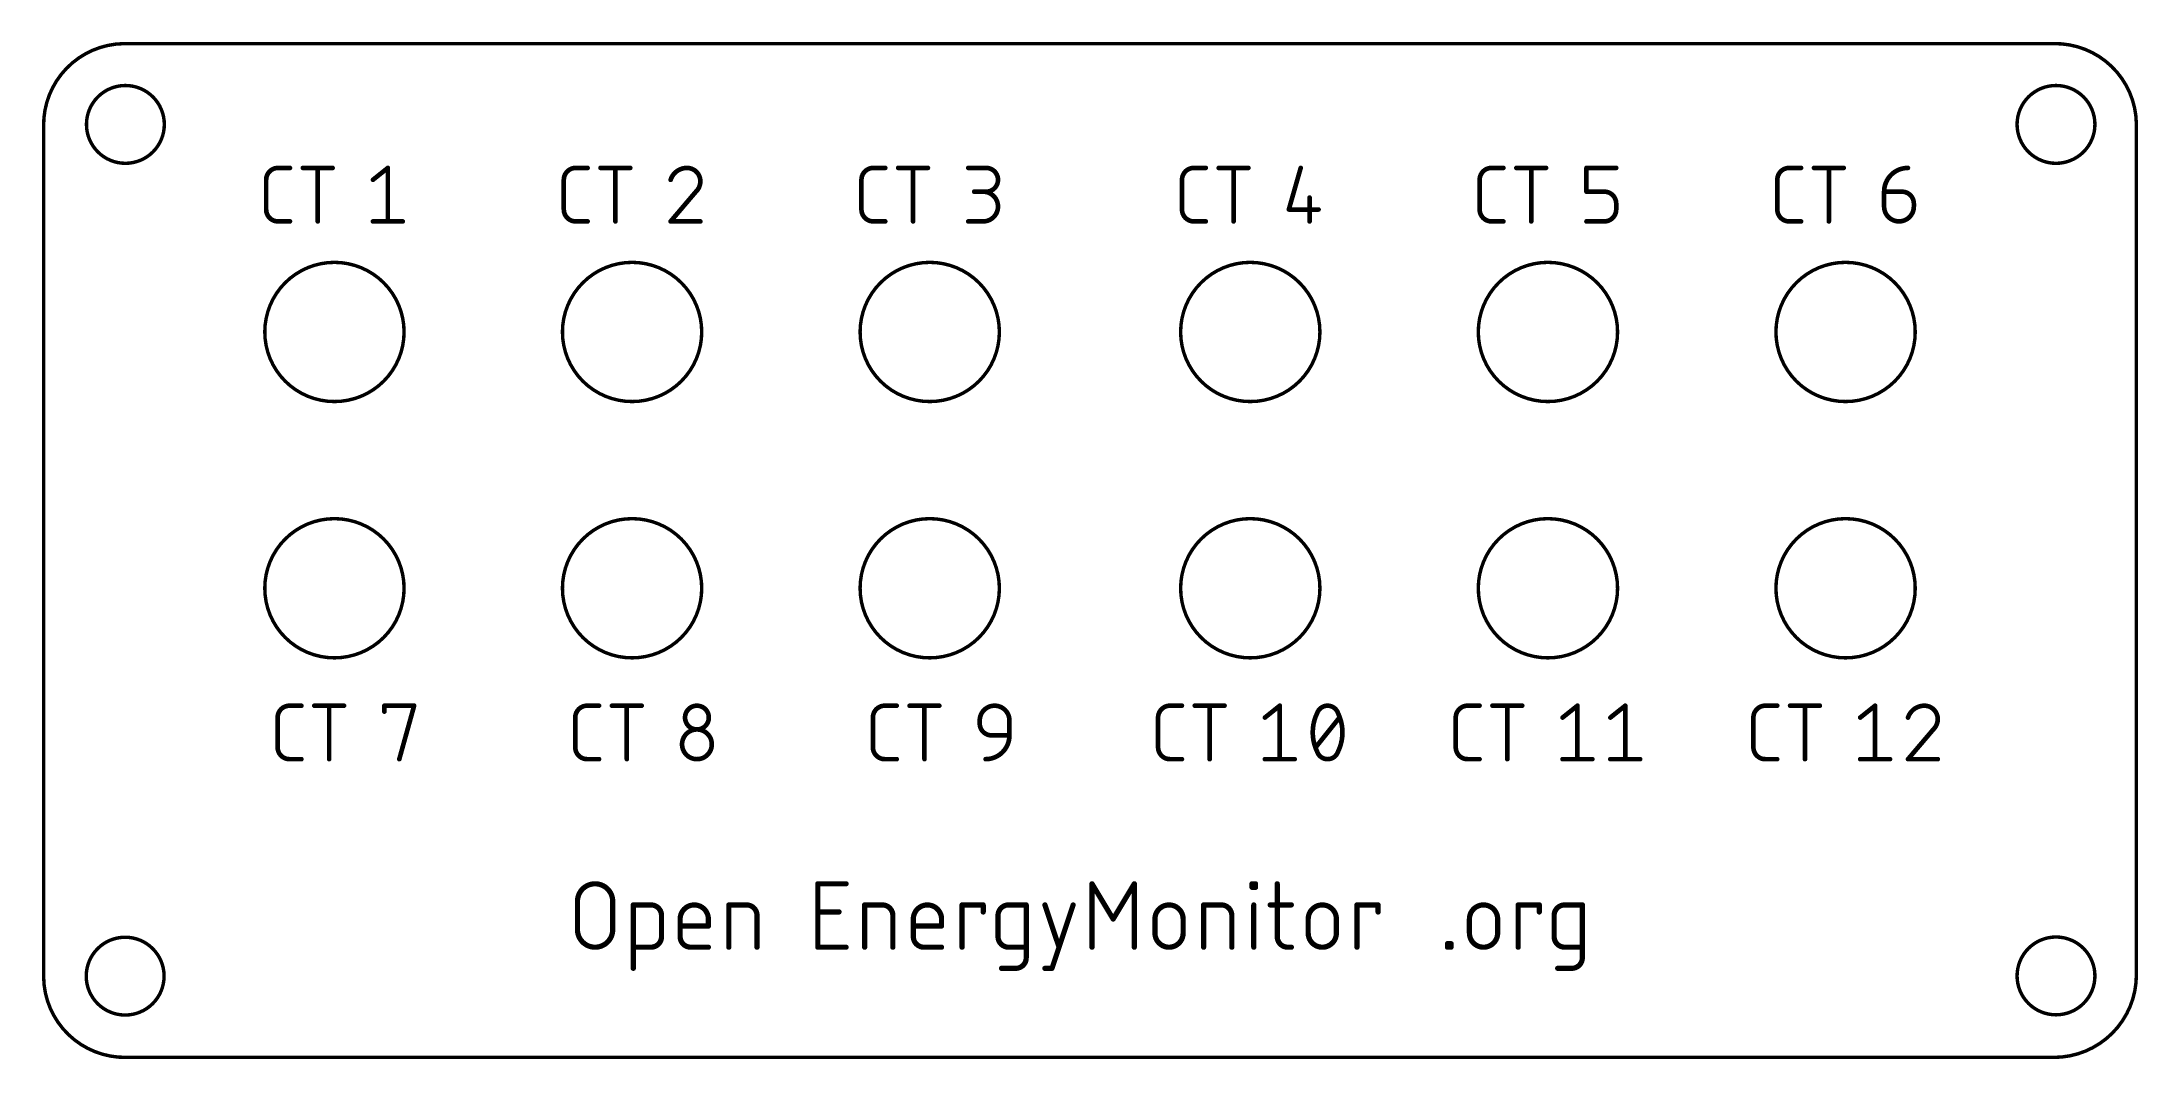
# Model space of a CAD drawing. Extents: x 0 to 91.6, y 0 to 44.5.
import ezdxf

# ---------------------------------------------------------------- set-up
doc = ezdxf.new("R2010")
doc.units = 0
doc.layers.add('158', color=7, linetype='CONTINUOUS')
doc.layers.add('20', color=31, linetype='CONTINUOUS')

msp = doc.modelspace()

# ---------------------------------------------------------------- linework, layer by layer
at = {"layer": '158', "const_width": 0.2286}
for points in [[(33.9143, 4.9143), (33.9143, 7.6857)], [(33.9143, 7.6857), (35.146, 7.6857)], [(45.8868, 4.9143), (45.8868, 7.6857)], [(45.8868, 7.6857), (46.8106, 6.146)], [(46.8106, 6.146), (47.7344, 7.6857)], [(47.7344, 7.6857), (47.7344, 4.9143)], [(52.8761, 7.5317), (52.8761, 7.6857)], [(52.8761, 7.6857), (53.03, 7.6857)], [(53.03, 7.5317), (52.8761, 7.5317)], [(53.03, 7.6857), (53.03, 7.5317)], [(53.977, 7.6857), (53.977, 5.3762)], [(33.9143, 6.454), (34.8381, 6.454)], [(35.9572, 4.9143), (35.9572, 6.7619)], [(35.9572, 6.7619), (36.7271, 6.7619)], [(37.189, 6.3), (37.189, 4.9143)], [(40.2123, 4.9143), (40.2123, 6.7619)], [(40.2123, 6.7619), (41.1361, 6.7619)], [(41.1361, 6.7619), (41.1361, 6.454)], [(41.7827, 5.3762), (41.7827, 6.3)], [(42.2446, 6.7619), (43.0145, 6.7619)], [(43.0145, 6.7619), (43.0145, 4.4524)], [(43.8322, 6.7619), (44.4481, 4.9143)], [(44.1401, 3.9905), (45.0639, 6.7619)], [(50.7622, 4.9143), (50.7622, 6.7619)], [(50.7622, 6.7619), (51.532, 6.7619)], [(51.9939, 6.3), (51.9939, 4.9143)], [(52.953, 4.9143), (52.953, 6.7619)], [(53.6691, 6.7619), (54.5929, 6.7619)], [(57.4585, 4.9143), (57.4585, 6.7619)], [(57.4585, 6.7619), (58.3823, 6.7619)], [(58.3823, 6.7619), (58.3823, 6.454)], [(38.0835, 5.3762), (38.0835, 6.146)], [(39.3152, 5.8381), (38.0835, 5.8381)], [(39.3152, 6.146), (39.3152, 5.8381)], [(48.6359, 5.5302), (48.6359, 6.146)], [(49.8677, 6.146), (49.8677, 5.5302)], [(55.3297, 5.5302), (55.3297, 6.146)], [(56.5614, 6.146), (56.5614, 5.5302)], [(35.146, 4.9143), (33.9143, 4.9143)], [(39.3152, 4.9143), (38.5454, 4.9143)], [(43.0145, 4.9143), (42.2446, 4.9143)], [(54.4389, 4.9143), (54.5929, 4.9143)], [(42.5526, 3.9905), (41.9367, 3.9905)], [(43.8322, 3.9905), (44.1401, 3.9905)]]:
    msp.add_lwpolyline(points, dxfattribs=at)
at = {"layer": '158'}
for points, const_width in [([(33.9715, 7.6857, 1), (33.8572, 7.6857)], 0.1143), ([(33.9143, 7.7429, 1), (33.9143, 7.6286)], 0.1143), ([(35.146, 7.6286, 1), (35.146, 7.7429)], 0.1143), ([(45.9439, 7.6857, 1), (45.8296, 7.6857)], 0.1143), ([(45.9358, 7.7151, 1), (45.8378, 7.6563)], 0.1143), ([(47.7915, 7.6857, 1), (47.6772, 7.6857)], 0.1143), ([(47.7834, 7.6563, 1), (47.6854, 7.7151)], 0.1143), ([(52.9332, 7.6857, 1), (52.8189, 7.6857)], 0.1143), ([(52.8189, 7.5317, 1), (52.9332, 7.5317)], 0.1143), ([(52.8761, 7.7429, 1), (52.8761, 7.6286)], 0.1143), ([(52.8761, 7.5889, 1), (52.8761, 7.4746)], 0.1143), ([(53.0872, 7.6857, 1), (52.9729, 7.6857)], 0.1143), ([(52.9729, 7.5317, 1), (53.0872, 7.5317)], 0.1143), ([(53.03, 7.6286, 1), (53.03, 7.7429)], 0.1143), ([(53.03, 7.4746, 1), (53.03, 7.5889)], 0.1143), ([(54.0341, 7.6857, 1), (53.9198, 7.6857)], 0.1143), ([(33.9143, 6.5111, 1), (33.9143, 6.3968)], 0.1143), ([(34.8381, 6.3968, 1), (34.8381, 6.5111)], 0.1143), ([(35.9572, 6.8191, 1), (35.9572, 6.7048)], 0.1143), ([(36.0144, 6.7619, 1), (35.9001, 6.7619)], 0.1143), ([(37.189, 6.3, 0.4142), (36.7271, 6.7619)], 0.2286), ([(36.7271, 6.8191, 1), (36.7271, 6.7048)], 0.1143), ([(36.7271, 6.7048, 1), (36.7271, 6.8191)], 0.1143), ([(37.2461, 6.3, 1), (37.1318, 6.3)], 0.1143), ([(39.3152, 6.146, 1), (38.0835, 6.146)], 0.2286), ([(40.2123, 6.8191, 1), (40.2123, 6.7048)], 0.1143), ([(40.2695, 6.7619, 1), (40.1552, 6.7619)], 0.1143), ([(41.1933, 6.7619, 1), (41.079, 6.7619)], 0.1143), ([(41.079, 6.454, 1), (41.1933, 6.454)], 0.1143), ([(41.1361, 6.7048, 1), (41.1361, 6.8191)], 0.1143), ([(42.2446, 6.7619, 0.4142), (41.7827, 6.3)], 0.2286), ([(41.8399, 6.3, 1), (41.7256, 6.3)], 0.1143), ([(42.2446, 6.8191, 1), (42.2446, 6.7048)], 0.1143), ([(42.2446, 6.7048, 1), (42.2446, 6.8191)], 0.1143), ([(43.0716, 6.7619, 1), (42.9573, 6.7619)], 0.1143), ([(43.0145, 6.7048, 1), (43.0145, 6.8191)], 0.1143), ([(43.8864, 6.78, 1), (43.778, 6.7438)], 0.1143), ([(45.1182, 6.7438, 1), (45.0097, 6.78)], 0.1143), ([(49.8677, 6.146, 1), (48.6359, 6.146)], 0.2286), ([(50.8193, 6.7619, 1), (50.705, 6.7619)], 0.1143), ([(50.7622, 6.8191, 1), (50.7622, 6.7048)], 0.1143), ([(51.9939, 6.3, 0.4142), (51.532, 6.7619)], 0.2286), ([(51.532, 6.8191, 1), (51.532, 6.7048)], 0.1143), ([(51.532, 6.7048, 1), (51.532, 6.8191)], 0.1143), ([(52.0511, 6.3, 1), (51.9368, 6.3)], 0.1143), ([(53.0102, 6.7619, 1), (52.8959, 6.7619)], 0.1143), ([(53.6691, 6.8191, 1), (53.6691, 6.7048)], 0.1143), ([(54.5929, 6.7048, 1), (54.5929, 6.8191)], 0.1143), ([(56.5614, 6.146, 1), (55.3297, 6.146)], 0.2286), ([(57.5156, 6.7619, 1), (57.4013, 6.7619)], 0.1143), ([(57.4585, 6.8191, 1), (57.4585, 6.7048)], 0.1143), ([(58.4394, 6.7619, 1), (58.3251, 6.7619)], 0.1143), ([(58.3251, 6.454, 1), (58.4394, 6.454)], 0.1143), ([(58.3823, 6.7048, 1), (58.3823, 6.8191)], 0.1143), ([(37.1318, 6.3, 1), (37.2461, 6.3)], 0.1143), ([(38.1406, 6.146, 1), (38.0263, 6.146)], 0.1143), ([(38.0263, 6.146, 1), (38.1406, 6.146)], 0.1143), ([(38.0835, 5.8952, 1), (38.0835, 5.7809)], 0.1143), ([(39.3724, 6.146, 1), (39.2581, 6.146)], 0.1143), ([(39.2581, 6.146, 1), (39.3724, 6.146)], 0.1143), ([(39.2581, 5.8381, 1), (39.3724, 5.8381)], 0.1143), ([(39.3152, 5.7809, 1), (39.3152, 5.8952)], 0.1143), ([(41.7256, 6.3, 1), (41.8399, 6.3)], 0.1143), ([(46.7616, 6.1754, 1), (46.8596, 6.1166)], 0.1143), ([(46.7616, 6.1166, 1), (46.8596, 6.1754)], 0.1143), ([(48.6359, 5.5302, 1), (49.8677, 5.5302)], 0.2286), ([(48.6931, 6.146, 1), (48.5788, 6.146)], 0.1143), ([(48.5788, 6.146, 1), (48.6931, 6.146)], 0.1143), ([(48.6931, 5.5302, 1), (48.5788, 5.5302)], 0.1143), ([(48.5788, 5.5302, 1), (48.6931, 5.5302)], 0.1143), ([(49.9248, 6.146, 1), (49.8105, 6.146)], 0.1143), ([(49.8105, 6.146, 1), (49.9248, 6.146)], 0.1143), ([(49.9248, 5.5302, 1), (49.8105, 5.5302)], 0.1143), ([(49.8105, 5.5302, 1), (49.9248, 5.5302)], 0.1143), ([(51.9368, 6.3, 1), (52.0511, 6.3)], 0.1143), ([(55.3868, 6.146, 1), (55.2725, 6.146)], 0.1143), ([(55.2725, 6.146, 1), (55.3868, 6.146)], 0.1143), ([(55.3297, 5.5302, 1), (56.5614, 5.5302)], 0.2286), ([(55.3868, 5.5302, 1), (55.2725, 5.5302)], 0.1143), ([(55.2725, 5.5302, 1), (55.3868, 5.5302)], 0.1143), ([(56.6185, 6.146, 1), (56.5042, 6.146)], 0.1143), ([(56.5042, 6.146, 1), (56.6185, 6.146)], 0.1143), ([(56.6185, 5.5302, 1), (56.5042, 5.5302)], 0.1143), ([(56.5042, 5.5302, 1), (56.6185, 5.5302)], 0.1143), ([(33.9143, 4.9714, 1), (33.9143, 4.8571)], 0.1143), ([(33.8572, 4.9143, 1), (33.9715, 4.9143)], 0.1143), ([(35.146, 4.8571, 1), (35.146, 4.9714)], 0.1143), ([(35.9001, 4.9143, 1), (36.0144, 4.9143)], 0.1143), ([(37.1318, 4.9143, 1), (37.2461, 4.9143)], 0.1143), ([(38.1406, 5.3762, 1), (38.0263, 5.3762)], 0.1143), ([(38.0263, 5.3762, 1), (38.1406, 5.3762)], 0.1143), ([(38.0835, 5.3762, 0.4142), (38.5454, 4.9143)], 0.2286), ([(38.5454, 4.9714, 1), (38.5454, 4.8571)], 0.1143), ([(38.5454, 4.8571, 1), (38.5454, 4.9714)], 0.1143), ([(39.3152, 4.8571, 1), (39.3152, 4.9714)], 0.1143), ([(40.1552, 4.9143, 1), (40.2695, 4.9143)], 0.1143), ([(41.7827, 5.3762, 0.4142), (42.2446, 4.9143)], 0.2286), ([(41.8399, 5.3762, 1), (41.7256, 5.3762)], 0.1143), ([(41.7256, 5.3762, 1), (41.8399, 5.3762)], 0.1143), ([(42.2446, 4.9714, 1), (42.2446, 4.8571)], 0.1143), ([(42.2446, 4.8571, 1), (42.2446, 4.9714)], 0.1143), ([(43.0145, 4.8571, 1), (43.0145, 4.9714)], 0.1143), ([(44.3939, 4.8962, 1), (44.5023, 4.9324)], 0.1143), ([(45.8296, 4.9143, 1), (45.9439, 4.9143)], 0.1143), ([(47.6772, 4.9143, 1), (47.7915, 4.9143)], 0.1143), ([(50.705, 4.9143, 1), (50.8193, 4.9143)], 0.1143), ([(51.9368, 4.9143, 1), (52.0511, 4.9143)], 0.1143), ([(52.8959, 4.9143, 1), (53.0102, 4.9143)], 0.1143), ([(53.977, 5.3762, 0.4142), (54.4389, 4.9143)], 0.2286), ([(54.0341, 5.3762, 1), (53.9198, 5.3762)], 0.1143), ([(53.9198, 5.3762, 1), (54.0341, 5.3762)], 0.1143), ([(54.4389, 4.9714, 1), (54.4389, 4.8571)], 0.1143), ([(54.4389, 4.8571, 1), (54.4389, 4.9714)], 0.1143), ([(54.5929, 4.8571, 1), (54.5929, 4.9714)], 0.1143), ([(57.4013, 4.9143, 1), (57.5156, 4.9143)], 0.1143), ([(41.9367, 4.0476, 1), (41.9367, 3.9334)], 0.1143), ([(42.5526, 3.9905, 0.4142), (43.0145, 4.4524)], 0.2286), ([(42.5526, 4.0476, 1), (42.5526, 3.9334)], 0.1143), ([(42.5526, 3.9334, 1), (42.5526, 4.0476)], 0.1143), ([(43.0716, 4.4524, 1), (42.9573, 4.4524)], 0.1143), ([(42.9573, 4.4524, 1), (43.0716, 4.4524)], 0.1143), ([(43.8322, 4.0476, 1), (43.8322, 3.9334)], 0.1143), ([(44.0859, 4.0086, 1), (44.1944, 3.9724)], 0.1143), ([(44.1401, 3.9334, 1), (44.1401, 4.0476)], 0.1143)]:
    msp.add_lwpolyline(points, format="xyb", dxfattribs=dict(at, const_width=const_width))
at = {"layer": '20'}
for points, const_width in [([(3.6, 44.4, 0.4142), (0.1, 40.8)], 0.15), ([(3.6, 44.4375, 1), (3.6, 44.3625)], 0.075), ([(3.6005, 44.3625, 1), (3.5995, 44.4375)], 0.075), ([(91.5, 40.9, 0.4142), (87.9, 44.4)], 0.15), ([(87.8995, 44.4375, 1), (87.9005, 44.3625)], 0.075), ([(87.9, 44.3625, 1), (87.9, 44.4375)], 0.075), ([(3.67, 39.17, 1), (3.67, 42.57, 1), (3.67, 39.17)], 0.15), ([(87.99, 39.17, 1), (87.99, 42.57, 1), (87.99, 39.17)], 0.15), ([(0.1375, 40.8, 1), (0.0625, 40.8)], 0.075), ([(0.0625, 40.7995, 1), (0.1375, 40.8005)], 0.075), ([(91.5375, 40.9, 1), (91.4625, 40.9)], 0.075), ([(91.4625, 40.8995, 1), (91.5375, 40.9005)], 0.075), ([(10.3375, 38.9684, 0.4142), (9.8183, 38.4491)], 0.2032), ([(9.8691, 38.4491, 1), (9.7675, 38.4491)], 0.1016), ([(9.7675, 38.4491, 1), (9.8691, 38.4491)], 0.1016), ([(10.3375, 39.0192, 1), (10.3375, 38.9176)], 0.1016), ([(10.3375, 38.9176, 1), (10.3375, 39.0192)], 0.1016), ([(10.8568, 38.9176, 1), (10.8568, 39.0192)], 0.1016), ([(11.4213, 39.0192, 1), (11.4213, 38.9176)], 0.1016), ([(12.1212, 38.9684, 1), (12.0196, 38.9684)], 0.1016), ([(12.7195, 38.9176, 1), (12.7195, 39.0192)], 0.1016), ([(14.4518, 38.4888, 1), (14.5153, 38.4094)], 0.1016), ([(15.1834, 38.9684, 1), (15.0818, 38.9684)], 0.1016), ([(15.1644, 38.9287, 1), (15.1009, 39.0081)], 0.1016), ([(23.3375, 38.9684, 0.4142), (22.8183, 38.4491)], 0.2032), ([(22.8691, 38.4491, 1), (22.7675, 38.4491)], 0.1016), ([(22.7675, 38.4491, 1), (22.8691, 38.4491)], 0.1016), ([(23.3375, 39.0192, 1), (23.3375, 38.9176)], 0.1016), ([(23.3375, 38.9176, 1), (23.3375, 39.0192)], 0.1016), ([(23.8568, 38.9176, 1), (23.8568, 39.0192)], 0.1016), ([(24.4213, 39.0192, 1), (24.4213, 38.9176)], 0.1016), ([(25.1212, 38.9684, 1), (25.0196, 38.9684)], 0.1016), ([(25.7195, 38.9176, 1), (25.7195, 39.0192)], 0.1016), ([(28.1976, 38.9684, 0.3252), (27.4835, 38.4491)], 0.2032), ([(27.4352, 38.4648, 1), (27.5319, 38.4335)], 0.1016), ([(28.7818, 38.3842, 0.4142), (28.1976, 38.9684)], 0.2032), ([(28.1976, 39.0192, 1), (28.1976, 38.9176)], 0.1016), ([(28.1976, 38.9176, 1), (28.1976, 39.0192)], 0.1016), ([(28.587, 37.9298, 0.2053), (28.7818, 38.3842)], 0.2032), ([(28.8326, 38.3842, 1), (28.731, 38.3842)], 0.1016), ([(36.3375, 38.9684, 0.4142), (35.8182, 38.4491)], 0.2032), ([(35.8691, 38.4491, 1), (35.7674, 38.4491)], 0.1016), ([(35.7674, 38.4491, 1), (35.8691, 38.4491)], 0.1016), ([(36.3375, 39.0192, 1), (36.3375, 38.9176)], 0.1016), ([(36.3375, 38.9176, 1), (36.3375, 39.0192)], 0.1016), ([(36.8568, 38.9176, 1), (36.8568, 39.0192)], 0.1016), ([(37.4213, 39.0192, 1), (37.4213, 38.9176)], 0.1016), ([(38.1212, 38.9684, 1), (38.0196, 38.9684)], 0.1016), ([(38.7195, 38.9176, 1), (38.7195, 39.0192)], 0.1016), ([(40.4835, 39.0192, 1), (40.4835, 38.9176)], 0.1016), ([(41.2625, 37.9298, 1), (41.2625, 38.9684)], 0.2032), ([(41.2625, 39.0192, 1), (41.2625, 38.9176)], 0.1016), ([(41.2625, 38.9176, 1), (41.2625, 39.0192)], 0.1016), ([(50.3375, 38.9684, 0.4142), (49.8182, 38.4491)], 0.2032), ([(49.8691, 38.4491, 1), (49.7674, 38.4491)], 0.1016), ([(49.7674, 38.4491, 1), (49.8691, 38.4491)], 0.1016), ([(50.3375, 39.0192, 1), (50.3375, 38.9176)], 0.1016), ([(50.3375, 38.9176, 1), (50.3375, 39.0192)], 0.1016), ([(50.8568, 38.9176, 1), (50.8568, 39.0192)], 0.1016), ([(51.4213, 39.0192, 1), (51.4213, 38.9176)], 0.1016), ([(52.1212, 38.9684, 1), (52.0196, 38.9684)], 0.1016), ([(52.7195, 38.9176, 1), (52.7195, 39.0192)], 0.1016), ([(55.0517, 38.9544, 1), (54.954, 38.9824)], 0.1016), ([(63.3375, 38.9684, 0.4142), (62.8183, 38.4491)], 0.2032), ([(62.8691, 38.4491, 1), (62.7675, 38.4491)], 0.1016), ([(62.7675, 38.4491, 1), (62.8691, 38.4491)], 0.1016), ([(63.3375, 39.0192, 1), (63.3375, 38.9176)], 0.1016), ([(63.3375, 38.9176, 1), (63.3375, 39.0192)], 0.1016), ([(63.8568, 38.9176, 1), (63.8568, 39.0192)], 0.1016), ([(64.4213, 39.0192, 1), (64.4213, 38.9176)], 0.1016), ([(65.1212, 38.9684, 1), (65.0196, 38.9684)], 0.1016), ([(65.7195, 38.9176, 1), (65.7195, 39.0192)], 0.1016), ([(67.5343, 38.9684, 1), (67.4327, 38.9684)], 0.1016), ([(67.4835, 39.0192, 1), (67.4835, 38.9176)], 0.1016), ([(68.7818, 38.9176, 1), (68.7818, 39.0192)], 0.1016), ([(76.3375, 38.9684, 0.4142), (75.8183, 38.4491)], 0.2032), ([(75.8691, 38.4491, 1), (75.7675, 38.4491)], 0.1016), ([(75.7675, 38.4491, 1), (75.8691, 38.4491)], 0.1016), ([(76.3375, 39.0192, 1), (76.3375, 38.9176)], 0.1016), ([(76.3375, 38.9176, 1), (76.3375, 39.0192)], 0.1016), ([(76.8568, 38.9176, 1), (76.8568, 39.0192)], 0.1016), ([(77.4213, 39.0192, 1), (77.4213, 38.9176)], 0.1016), ([(78.1212, 38.9684, 1), (78.0196, 38.9684)], 0.1016), ([(78.7195, 38.9176, 1), (78.7195, 39.0192)], 0.1016), ([(81.5221, 38.9684, 0.4142), (80.4835, 37.9298)], 0.2032), ([(81.5221, 38.9176, 1), (81.5221, 39.0192)], 0.1016), ([(28.552, 37.9666, 1), (28.6221, 37.893)], 0.1016), ([(28.6257, 37.8969, 1), (28.5483, 37.9627)], 0.1016), ([(28.731, 38.3842, 1), (28.8326, 38.3842)], 0.1016), ([(40.7432, 37.9806, 1), (40.7432, 37.879)], 0.1016), ([(41.1326, 36.6316, 1), (41.1326, 37.9298)], 0.2032), ([(41.1326, 37.9806, 1), (41.1326, 37.879)], 0.1016), ([(41.2625, 37.9806, 1), (41.2625, 37.879)], 0.1016), ([(41.2625, 37.879, 1), (41.2625, 37.9806)], 0.1016), ([(55.4431, 37.6702, 1), (55.3415, 37.6702)], 0.1016), ([(67.4835, 37.9806, 1), (67.4835, 37.879)], 0.1016), ([(67.4327, 37.9298, 1), (67.5343, 37.9298)], 0.1016), ([(68.7818, 37.4105, 0.4142), (68.2625, 37.9298)], 0.2032), ([(68.2625, 37.9806, 1), (68.2625, 37.879)], 0.1016), ([(68.2625, 37.879, 1), (68.2625, 37.9806)], 0.1016), ([(80.4835, 37.9806, 1), (80.4835, 37.879)], 0.1016), ([(80.5343, 37.9298, 1), (80.4327, 37.9298)], 0.1016), ([(80.4327, 37.9298, 1), (80.5343, 37.9298)], 0.1016), ([(81.7818, 37.4105, 0.4142), (81.2625, 37.9298)], 0.2032), ([(81.2625, 37.9806, 1), (81.2625, 37.879)], 0.1016), ([(81.2625, 37.879, 1), (81.2625, 37.9806)], 0.1016), ([(9.8183, 37.1509, 0.4142), (10.3375, 36.6316)], 0.2032), ([(9.8691, 37.1509, 1), (9.7675, 37.1509)], 0.1016), ([(9.7675, 37.1509, 1), (9.8691, 37.1509)], 0.1016), ([(10.3375, 36.6824, 1), (10.3375, 36.5808)], 0.1016), ([(10.3375, 36.5808, 1), (10.3375, 36.6824)], 0.1016), ([(10.8568, 36.5808, 1), (10.8568, 36.6824)], 0.1016), ([(12.0196, 36.6316, 1), (12.1212, 36.6316)], 0.1016), ([(14.4835, 36.6824, 1), (14.4835, 36.5808)], 0.1016), ([(15.0818, 36.6316, 1), (15.1834, 36.6316)], 0.1016), ([(15.7818, 36.5808, 1), (15.7818, 36.6824)], 0.1016), ([(22.8183, 37.1509, 0.4142), (23.3375, 36.6316)], 0.2032), ([(22.8691, 37.1509, 1), (22.7675, 37.1509)], 0.1016), ([(22.7675, 37.1509, 1), (22.8691, 37.1509)], 0.1016), ([(23.3375, 36.6824, 1), (23.3375, 36.5808)], 0.1016), ([(23.3375, 36.5808, 1), (23.3375, 36.6824)], 0.1016), ([(23.8568, 36.5808, 1), (23.8568, 36.6824)], 0.1016), ([(25.0196, 36.6316, 1), (25.1212, 36.6316)], 0.1016), ([(27.4835, 36.6824, 1), (27.4835, 36.5808)], 0.1016), ([(27.4448, 36.6645, 1), (27.5222, 36.5987)], 0.1016), ([(28.7818, 36.5808, 1), (28.7818, 36.6824)], 0.1016), ([(35.8691, 37.1509, 1), (35.7674, 37.1509)], 0.1016), ([(35.8182, 37.1509, 0.4142), (36.3375, 36.6316)], 0.2032), ([(35.7674, 37.1509, 1), (35.8691, 37.1509)], 0.1016), ([(36.3375, 36.6824, 1), (36.3375, 36.5808)], 0.1016), ([(36.3375, 36.5808, 1), (36.3375, 36.6824)], 0.1016), ([(36.8568, 36.5808, 1), (36.8568, 36.6824)], 0.1016), ([(38.0196, 36.6316, 1), (38.1212, 36.6316)], 0.1016), ([(40.4835, 36.6824, 1), (40.4835, 36.5808)], 0.1016), ([(41.1326, 36.6824, 1), (41.1326, 36.5808)], 0.1016), ([(41.1326, 36.5808, 1), (41.1326, 36.6824)], 0.1016), ([(49.8691, 37.1509, 1), (49.7674, 37.1509)], 0.1016), ([(49.8182, 37.1509, 0.4142), (50.3375, 36.6316)], 0.2032), ([(49.7674, 37.1509, 1), (49.8691, 37.1509)], 0.1016), ([(50.3375, 36.6824, 1), (50.3375, 36.5808)], 0.1016), ([(50.3375, 36.5808, 1), (50.3375, 36.6824)], 0.1016), ([(50.8568, 36.5808, 1), (50.8568, 36.6824)], 0.1016), ([(52.0196, 36.6316, 1), (52.1212, 36.6316)], 0.1016), ([(54.4835, 37.2017, 1), (54.4835, 37.1001)], 0.1016), ([(54.4347, 37.1648, 1), (54.5324, 37.1369)], 0.1016), ([(55.3415, 36.6316, 1), (55.4431, 36.6316)], 0.1016), ([(55.7818, 37.1001, 1), (55.7818, 37.2017)], 0.1016), ([(62.8183, 37.1509, 0.4142), (63.3375, 36.6316)], 0.2032), ([(62.8691, 37.1509, 1), (62.7675, 37.1509)], 0.1016), ([(62.7675, 37.1509, 1), (62.8691, 37.1509)], 0.1016), ([(63.3375, 36.6824, 1), (63.3375, 36.5808)], 0.1016), ([(63.3375, 36.5808, 1), (63.3375, 36.6824)], 0.1016), ([(63.8568, 36.5808, 1), (63.8568, 36.6824)], 0.1016), ([(65.0196, 36.6316, 1), (65.1212, 36.6316)], 0.1016), ([(67.4835, 36.6824, 1), (67.4835, 36.5808)], 0.1016), ([(68.2625, 36.6316, 0.4142), (68.7818, 37.1509)], 0.2032), ([(68.2625, 36.6824, 1), (68.2625, 36.5808)], 0.1016), ([(68.2625, 36.5808, 1), (68.2625, 36.6824)], 0.1016), ([(68.8326, 37.4105, 1), (68.731, 37.4105)], 0.1016), ([(68.731, 37.4105, 1), (68.8326, 37.4105)], 0.1016), ([(68.8326, 37.1509, 1), (68.731, 37.1509)], 0.1016), ([(68.731, 37.1509, 1), (68.8326, 37.1509)], 0.1016), ([(75.8183, 37.1509, 0.4142), (76.3375, 36.6316)], 0.2032), ([(75.8691, 37.1509, 1), (75.7675, 37.1509)], 0.1016), ([(75.7675, 37.1509, 1), (75.8691, 37.1509)], 0.1016), ([(76.3375, 36.6824, 1), (76.3375, 36.5808)], 0.1016), ([(76.3375, 36.5808, 1), (76.3375, 36.6824)], 0.1016), ([(76.8568, 36.5808, 1), (76.8568, 36.6824)], 0.1016), ([(78.0196, 36.6316, 1), (78.1212, 36.6316)], 0.1016), ([(80.4835, 37.2807, 1), (81.7818, 37.2807)], 0.2032), ([(80.5343, 37.2807, 1), (80.4327, 37.2807)], 0.1016), ([(80.4327, 37.2807, 1), (80.5343, 37.2807)], 0.1016), ([(81.8326, 37.4105, 1), (81.731, 37.4105)], 0.1016), ([(81.731, 37.4105, 1), (81.8326, 37.4105)], 0.1016), ([(81.8326, 37.2807, 1), (81.731, 37.2807)], 0.1016), ([(81.731, 37.2807, 1), (81.8326, 37.2807)], 0.1016), ([(12.8, 28.7586, 1), (12.8, 34.8414, 1), (12.8, 28.7586)], 0.15), ([(25.8, 28.7586, 1), (25.8, 34.8414, 1), (25.8, 28.7586)], 0.15), ([(38.8, 28.7586, 1), (38.8, 34.8414, 1), (38.8, 28.7586)], 0.15), ([(52.8, 28.7586, 1), (52.8, 34.8414, 1), (52.8, 28.7586)], 0.15), ([(65.8, 28.7586, 1), (65.8, 34.8414, 1), (65.8, 28.7586)], 0.15), ([(78.8, 28.7586, 1), (78.8, 34.8414, 1), (78.8, 28.7586)], 0.15), ([(12.8, 17.5586, 1), (12.8, 23.6414, 1), (12.8, 17.5586)], 0.15), ([(25.8, 17.5586, 1), (25.8, 23.6414, 1), (25.8, 17.5586)], 0.15), ([(38.8, 17.5586, 1), (38.8, 23.6414, 1), (38.8, 17.5586)], 0.15), ([(52.8, 17.5586, 1), (52.8, 23.6414, 1), (52.8, 17.5586)], 0.15), ([(65.8, 17.5586, 1), (65.8, 23.6414, 1), (65.8, 17.5586)], 0.15), ([(78.8, 17.5586, 1), (78.8, 23.6414, 1), (78.8, 17.5586)], 0.15), ([(10.8375, 15.4684, 0.4142), (10.3183, 14.9491)], 0.2032), ([(10.8375, 15.5192, 1), (10.8375, 15.4176)], 0.1016), ([(10.8375, 15.4176, 1), (10.8375, 15.5192)], 0.1016), ([(11.3568, 15.4176, 1), (11.3568, 15.5192)], 0.1016), ([(11.9213, 15.5192, 1), (11.9213, 15.4176)], 0.1016), ([(12.6212, 15.4684, 1), (12.5196, 15.4684)], 0.1016), ([(13.2195, 15.4176, 1), (13.2195, 15.5192)], 0.1016), ([(15.0343, 15.4684, 1), (14.9327, 15.4684)], 0.1016), ([(14.9835, 15.5192, 1), (14.9835, 15.4176)], 0.1016), ([(16.3307, 15.4548, 1), (16.2328, 15.482)], 0.1016), ([(16.2818, 15.4176, 1), (16.2818, 15.5192)], 0.1016), ([(23.8375, 15.4684, 0.4142), (23.3183, 14.9491)], 0.2032), ([(23.8375, 15.5192, 1), (23.8375, 15.4176)], 0.1016), ([(23.8375, 15.4176, 1), (23.8375, 15.5192)], 0.1016), ([(24.3568, 15.4176, 1), (24.3568, 15.5192)], 0.1016), ([(24.9213, 15.5192, 1), (24.9213, 15.4176)], 0.1016), ([(25.6212, 15.4684, 1), (25.5196, 15.4684)], 0.1016), ([(26.2195, 15.4176, 1), (26.2195, 15.5192)], 0.1016), ([(29.1519, 14.9491, 1), (28.1134, 14.9491)], 0.2032), ([(36.8375, 15.4684, 0.4142), (36.3182, 14.9491)], 0.2032), ([(36.8375, 15.5192, 1), (36.8375, 15.4176)], 0.1016), ([(36.8375, 15.4176, 1), (36.8375, 15.5192)], 0.1016), ([(37.3568, 15.4176, 1), (37.3568, 15.5192)], 0.1016), ([(37.9213, 15.5192, 1), (37.9213, 15.4176)], 0.1016), ([(38.6212, 15.4684, 1), (38.5196, 15.4684)], 0.1016), ([(39.2195, 15.4176, 1), (39.2195, 15.5192)], 0.1016), ([(42.2818, 14.8193, 1), (40.9835, 14.8193)], 0.2032), ([(49.2936, 15.4684, 0.4142), (48.7743, 14.9491)], 0.2032), ([(49.2936, 15.5192, 1), (49.2936, 15.4176)], 0.1016), ([(49.2936, 15.4176, 1), (49.2936, 15.5192)], 0.1016), ([(49.8129, 15.4176, 1), (49.8129, 15.5192)], 0.1016), ([(50.3774, 15.5192, 1), (50.3774, 15.4176)], 0.1016), ([(51.0773, 15.4684, 1), (50.9757, 15.4684)], 0.1016), ([(51.6756, 15.4176, 1), (51.6756, 15.5192)], 0.1016), ([(54.1395, 15.4684, 1), (54.0379, 15.4684)], 0.1016), ([(54.1204, 15.4287, 1), (54.057, 15.5081)], 0.1016), ([(56.1766, 15.4684, 0.3205), (55.7222, 15.1438)], 0.2032), ([(56.631, 15.1438, 0.3205), (56.1766, 15.4684)], 0.2032), ([(56.1766, 15.5192, 1), (56.1766, 15.4176)], 0.1016), ([(56.1766, 15.4176, 1), (56.1766, 15.5192)], 0.1016), ([(62.2936, 15.4684, 0.4142), (61.7743, 14.9491)], 0.2032), ([(62.2936, 15.5192, 1), (62.2936, 15.4176)], 0.1016), ([(62.2936, 15.4176, 1), (62.2936, 15.5192)], 0.1016), ([(62.8129, 15.4176, 1), (62.8129, 15.5192)], 0.1016), ([(63.3774, 15.5192, 1), (63.3774, 15.4176)], 0.1016), ([(64.0773, 15.4684, 1), (63.9757, 15.4684)], 0.1016), ([(64.6756, 15.4176, 1), (64.6756, 15.5192)], 0.1016), ([(67.1395, 15.4684, 1), (67.0379, 15.4684)], 0.1016), ([(67.1204, 15.4287, 1), (67.057, 15.5081)], 0.1016), ([(69.2274, 15.4684, 1), (69.1258, 15.4684)], 0.1016), ([(69.2083, 15.4287, 1), (69.1448, 15.5081)], 0.1016), ([(75.2936, 15.4684, 0.4142), (74.7743, 14.9491)], 0.2032), ([(75.2936, 15.5192, 1), (75.2936, 15.4176)], 0.1016), ([(75.2936, 15.4176, 1), (75.2936, 15.5192)], 0.1016), ([(75.8129, 15.4176, 1), (75.8129, 15.5192)], 0.1016), ([(76.3774, 15.5192, 1), (76.3774, 15.4176)], 0.1016), ([(77.0773, 15.4684, 1), (76.9757, 15.4684)], 0.1016), ([(77.6756, 15.4176, 1), (77.6756, 15.5192)], 0.1016), ([(80.1395, 15.4684, 1), (80.0379, 15.4684)], 0.1016), ([(80.1204, 15.4287, 1), (80.057, 15.5081)], 0.1016), ([(82.2415, 15.4684, 0.3252), (81.5275, 14.9491)], 0.2032), ([(82.8257, 14.8842, 0.4142), (82.2415, 15.4684)], 0.2032), ([(82.2415, 15.5192, 1), (82.2415, 15.4176)], 0.1016), ([(82.2415, 15.4176, 1), (82.2415, 15.5192)], 0.1016), ([(10.3691, 14.9491, 1), (10.2675, 14.9491)], 0.1016), ([(10.2675, 14.9491, 1), (10.3691, 14.9491)], 0.1016), ([(14.9327, 15.2088, 1), (15.0343, 15.2088)], 0.1016), ([(23.3691, 14.9491, 1), (23.2675, 14.9491)], 0.1016), ([(23.2675, 14.9491, 1), (23.3691, 14.9491)], 0.1016), ([(28.1134, 14.9491, 1), (29.1519, 14.9491)], 0.2032), ([(28.1641, 14.9491, 1), (28.0626, 14.9491)], 0.1016), ([(28.0626, 14.9491, 1), (28.1642, 14.9491)], 0.1016), ([(29.2027, 14.9491, 1), (29.1011, 14.9491)], 0.1016), ([(29.1011, 14.9491, 1), (29.2027, 14.9491)], 0.1016), ([(36.3691, 14.9491, 1), (36.2674, 14.9491)], 0.1016), ([(36.2674, 14.9491, 1), (36.3691, 14.9491)], 0.1016), ([(41.0343, 14.8193, 1), (40.9327, 14.8193)], 0.1016), ([(40.9327, 14.8193, 1), (41.0343, 14.8193)], 0.1016), ([(40.9835, 14.6895, 0.4142), (41.5028, 14.1702)], 0.2032), ([(41.0343, 14.6895, 1), (40.9327, 14.6895)], 0.1016), ([(40.9327, 14.6895, 1), (41.0343, 14.6895)], 0.1016), ([(42.2309, 14.8193, 1), (42.3326, 14.8193)], 0.1016), ([(42.3326, 14.8193, 1), (42.231, 14.8193)], 0.1016), ([(48.8251, 14.9491, 1), (48.7235, 14.9491)], 0.1016), ([(48.7235, 14.9491, 1), (48.8251, 14.9491)], 0.1016), ([(53.4079, 14.9888, 1), (53.4713, 14.9094)], 0.1016), ([(55.7222, 15.1438, 0.1139), (55.5275, 14.3)], 0.2032), ([(55.6741, 15.1603, 1), (55.7703, 15.1274)], 0.1016), ([(55.7679, 15.1216, 1), (55.6765, 15.1661)], 0.1016), ([(56.8257, 14.3, 0.1139), (56.631, 15.1438)], 0.2032), ([(56.6766, 15.1661, 1), (56.5853, 15.1216)], 0.1016), ([(56.5829, 15.1274, 1), (56.679, 15.1603)], 0.1016), ([(56.7355, 14.9174, 1), (56.6562, 14.9808)], 0.1016), ([(61.8251, 14.9491, 1), (61.7235, 14.9491)], 0.1016), ([(61.7235, 14.9491, 1), (61.8251, 14.9491)], 0.1016), ([(66.4079, 14.9888, 1), (66.4713, 14.9094)], 0.1016), ([(68.4957, 14.9888, 1), (68.5592, 14.9094)], 0.1016), ([(74.8251, 14.9491, 1), (74.7235, 14.9491)], 0.1016), ([(74.7235, 14.9491, 1), (74.8251, 14.9491)], 0.1016), ([(79.4079, 14.9888, 1), (79.4713, 14.9094)], 0.1016), ([(81.4791, 14.9648, 1), (81.5758, 14.9335)], 0.1016), ([(82.631, 14.4298, 0.2053), (82.8257, 14.8842)], 0.2032), ([(82.8765, 14.8842, 1), (82.7749, 14.8842)], 0.1016), ([(82.7749, 14.8842, 1), (82.8765, 14.8842)], 0.1016), ([(10.3183, 13.6509, 0.4142), (10.8375, 13.1316)], 0.2032), ([(10.3691, 13.6509, 1), (10.2675, 13.6509)], 0.1016), ([(23.3183, 13.6509, 0.4142), (23.8375, 13.1316)], 0.2032), ([(23.3691, 13.6509, 1), (23.2675, 13.6509)], 0.1016), ([(29.2818, 13.7807, 1), (27.9835, 13.7807)], 0.2032), ([(27.9835, 13.7807, 1), (29.2818, 13.7807)], 0.2032), ([(28.0343, 13.7807, 1), (27.9327, 13.7807)], 0.1016), ([(27.9327, 13.7807, 1), (28.0343, 13.7807)], 0.1016), ([(29.3326, 13.7807, 1), (29.231, 13.7807)], 0.1016), ([(29.231, 13.7807, 1), (29.3326, 13.7807)], 0.1016), ([(36.3691, 13.6509, 1), (36.2674, 13.6509)], 0.1016), ([(36.3182, 13.6509, 0.4142), (36.8375, 13.1316)], 0.2032), ([(41.2432, 13.1316, 0.4142), (42.2818, 14.1702)], 0.2032), ([(41.5028, 14.221, 1), (41.5028, 14.1194)], 0.1016), ([(41.5028, 14.1194, 1), (41.5028, 14.221)], 0.1016), ([(42.3326, 14.1702, 1), (42.231, 14.1702)], 0.1016), ([(42.231, 14.1702, 1), (42.3326, 14.1702)], 0.1016), ([(42.2818, 14.1194, 1), (42.2818, 14.221)], 0.1016), ([(48.7743, 13.6509, 0.4142), (49.2936, 13.1316)], 0.2032), ([(48.8251, 13.6509, 1), (48.7235, 13.6509)], 0.1016), ([(55.5275, 14.3, 0.1139), (55.7222, 13.4562)], 0.2032), ([(55.5783, 14.3, 1), (55.4767, 14.3)], 0.1016), ([(55.4767, 14.3, 1), (55.5783, 14.3)], 0.1016), ([(55.6176, 13.6826, 1), (55.697, 13.6192)], 0.1016), ([(56.631, 13.4562, 0.1139), (56.8257, 14.3)], 0.2032), ([(56.8765, 14.3, 1), (56.7749, 14.3)], 0.1016), ([(56.7749, 14.3, 1), (56.8765, 14.3)], 0.1016), ([(61.7743, 13.6509, 0.4142), (62.2936, 13.1316)], 0.2032), ([(61.8251, 13.6509, 1), (61.7235, 13.6509)], 0.1016), ([(74.7743, 13.6509, 0.4142), (75.2936, 13.1316)], 0.2032), ([(74.8251, 13.6509, 1), (74.7235, 13.6509)], 0.1016), ([(82.5959, 14.4666, 1), (82.666, 14.393)], 0.1016), ([(82.6697, 14.3969, 1), (82.5922, 14.4627)], 0.1016), ([(10.2675, 13.6509, 1), (10.3691, 13.6509)], 0.1016), ([(10.8375, 13.1824, 1), (10.8375, 13.0808)], 0.1016), ([(10.8375, 13.0808, 1), (10.8375, 13.1824)], 0.1016), ([(11.3568, 13.0808, 1), (11.3568, 13.1824)], 0.1016), ([(12.5196, 13.1316, 1), (12.6212, 13.1316)], 0.1016), ([(15.5837, 13.1452, 1), (15.6816, 13.118)], 0.1016), ([(23.2675, 13.6509, 1), (23.3691, 13.6509)], 0.1016), ([(23.8375, 13.1824, 1), (23.8375, 13.0808)], 0.1016), ([(23.8375, 13.0808, 1), (23.8375, 13.1824)], 0.1016), ([(24.3568, 13.0808, 1), (24.3568, 13.1824)], 0.1016), ([(25.5196, 13.1316, 1), (25.6212, 13.1316)], 0.1016), ([(36.2674, 13.6509, 1), (36.3691, 13.6509)], 0.1016), ([(36.8375, 13.1824, 1), (36.8375, 13.0808)], 0.1016), ([(36.8375, 13.0808, 1), (36.8375, 13.1824)], 0.1016), ([(37.3568, 13.0808, 1), (37.3568, 13.1824)], 0.1016), ([(38.5196, 13.1316, 1), (38.6212, 13.1316)], 0.1016), ([(41.2432, 13.1824, 1), (41.2432, 13.0808)], 0.1016), ([(48.7235, 13.6509, 1), (48.8251, 13.6509)], 0.1016), ([(49.2936, 13.1824, 1), (49.2936, 13.0808)], 0.1016), ([(49.2936, 13.0808, 1), (49.2936, 13.1824)], 0.1016), ([(49.8129, 13.0808, 1), (49.8129, 13.1824)], 0.1016), ([(50.9757, 13.1316, 1), (51.0773, 13.1316)], 0.1016), ([(53.4396, 13.1824, 1), (53.4396, 13.0808)], 0.1016), ([(54.0379, 13.1316, 1), (54.1395, 13.1316)], 0.1016), ([(54.7378, 13.0808, 1), (54.7378, 13.1824)], 0.1016), ([(55.7222, 13.4562, 0.3205), (56.1766, 13.1316)], 0.2032), ([(55.7703, 13.4726, 1), (55.6741, 13.4397)], 0.1016), ([(55.6765, 13.4339, 1), (55.7679, 13.4784)], 0.1016), ([(56.1766, 13.1316, 0.3205), (56.631, 13.4562)], 0.2032), ([(56.1766, 13.1824, 1), (56.1766, 13.0808)], 0.1016), ([(56.1766, 13.0808, 1), (56.1766, 13.1824)], 0.1016), ([(56.5853, 13.4784, 1), (56.6766, 13.4339)], 0.1016), ([(56.679, 13.4397, 1), (56.5829, 13.4726)], 0.1016), ([(61.7235, 13.6509, 1), (61.8251, 13.6509)], 0.1016), ([(62.2936, 13.1824, 1), (62.2936, 13.0808)], 0.1016), ([(62.2936, 13.0808, 1), (62.2936, 13.1824)], 0.1016), ([(62.8129, 13.0808, 1), (62.8129, 13.1824)], 0.1016), ([(63.9757, 13.1316, 1), (64.0773, 13.1316)], 0.1016), ([(66.4396, 13.1824, 1), (66.4396, 13.0808)], 0.1016), ([(67.0379, 13.1316, 1), (67.1395, 13.1316)], 0.1016), ([(67.7378, 13.0808, 1), (67.7378, 13.1824)], 0.1016), ([(68.5275, 13.1824, 1), (68.5275, 13.0808)], 0.1016), ([(69.1258, 13.1316, 1), (69.2274, 13.1316)], 0.1016), ([(69.8257, 13.0808, 1), (69.8257, 13.1824)], 0.1016), ([(74.7235, 13.6509, 1), (74.8251, 13.6509)], 0.1016), ([(75.2936, 13.1824, 1), (75.2936, 13.0808)], 0.1016), ([(75.2936, 13.0808, 1), (75.2936, 13.1824)], 0.1016), ([(75.8129, 13.0808, 1), (75.8129, 13.1824)], 0.1016), ([(76.9757, 13.1316, 1), (77.0773, 13.1316)], 0.1016), ([(79.4396, 13.1824, 1), (79.4396, 13.0808)], 0.1016), ([(80.0379, 13.1316, 1), (80.1395, 13.1316)], 0.1016), ([(80.7378, 13.0808, 1), (80.7378, 13.1824)], 0.1016), ([(81.5275, 13.1824, 1), (81.5275, 13.0808)], 0.1016), ([(81.4888, 13.1645, 1), (81.5662, 13.0987)], 0.1016), ([(82.8257, 13.0808, 1), (82.8257, 13.1824)], 0.1016), ([(24.954, 6.9159, 1), (23.4143, 6.9159)], 0.2286), ([(23.4715, 6.9159, 1), (23.3572, 6.9159)], 0.1143), ([(23.3572, 6.9159, 1), (23.4715, 6.9159)], 0.1143), ([(25.0111, 6.9159, 1), (24.8968, 6.9159)], 0.1143), ([(24.8968, 6.9159, 1), (25.0111, 6.9159)], 0.1143), ([(25.9111, 6.7619, 1), (25.7968, 6.7619)], 0.1143), ([(25.854, 6.8191, 1), (25.854, 6.7048)], 0.1143), ([(27.0857, 6.3, 0.4142), (26.6238, 6.7619)], 0.2286), ([(26.6238, 6.8191, 1), (26.6238, 6.7048)], 0.1143), ([(26.6238, 6.7048, 1), (26.6238, 6.8191)], 0.1143), ([(27.1429, 6.3, 1), (27.0286, 6.3)], 0.1143), ([(29.1312, 6.146, 1), (27.8995, 6.146)], 0.2286), ([(30.0829, 6.7619, 1), (29.9686, 6.7619)], 0.1143), ([(30.0258, 6.8191, 1), (30.0258, 6.7048)], 0.1143), ([(31.2575, 6.3, 0.4142), (30.7956, 6.7619)], 0.2286), ([(30.7956, 6.8191, 1), (30.7956, 6.7048)], 0.1143), ([(30.7956, 6.7048, 1), (30.7956, 6.8191)], 0.1143), ([(31.3146, 6.3, 1), (31.2003, 6.3)], 0.1143), ([(63.6034, 6.146, 1), (62.3717, 6.146)], 0.2286), ([(64.5576, 6.7619, 1), (64.4433, 6.7619)], 0.1143), ([(64.5005, 6.8191, 1), (64.5005, 6.7048)], 0.1143), ([(65.4814, 6.7619, 1), (65.3671, 6.7619)], 0.1143), ([(65.3671, 6.454, 1), (65.4814, 6.454)], 0.1143), ([(65.4243, 6.7048, 1), (65.4243, 6.8191)], 0.1143), ([(66.5328, 6.7619, 0.4142), (66.0709, 6.3)], 0.2286), ([(66.1281, 6.3, 1), (66.0138, 6.3)], 0.1143), ([(66.5328, 6.8191, 1), (66.5328, 6.7048)], 0.1143), ([(66.5328, 6.7048, 1), (66.5328, 6.8191)], 0.1143), ([(67.3598, 6.7619, 1), (67.2455, 6.7619)], 0.1143), ([(67.3027, 6.7048, 1), (67.3027, 6.8191)], 0.1143), ([(23.4714, 5.6841, 1), (23.3571, 5.6841)], 0.1143), ([(23.4143, 5.6841, 1), (24.954, 5.6841)], 0.2286), ([(23.3572, 5.6841, 1), (23.4715, 5.6841)], 0.1143), ([(25.0111, 5.6841, 1), (24.8968, 5.6841)], 0.1143), ([(24.8968, 5.6841, 1), (25.0111, 5.6841)], 0.1143), ([(27.0286, 6.3, 1), (27.1429, 6.3)], 0.1143), ([(27.8995, 5.8952, 1), (27.8995, 5.7809)], 0.1143), ([(27.9567, 6.146, 1), (27.8424, 6.146)], 0.1143), ([(27.8424, 6.146, 1), (27.9567, 6.146)], 0.1143), ([(29.1884, 6.146, 1), (29.0741, 6.146)], 0.1143), ([(29.0741, 6.146, 1), (29.1884, 6.146)], 0.1143), ([(29.0741, 5.8381, 1), (29.1884, 5.8381)], 0.1143), ([(29.1312, 5.7809, 1), (29.1312, 5.8952)], 0.1143), ([(31.2003, 6.3, 1), (31.3146, 6.3)], 0.1143), ([(62.4288, 6.146, 1), (62.3145, 6.146)], 0.1143), ([(62.3145, 6.146, 1), (62.4288, 6.146)], 0.1143), ([(62.3717, 5.5302, 1), (63.6034, 5.5302)], 0.2286), ([(62.4288, 5.5302, 1), (62.3145, 5.5302)], 0.1143), ([(62.3145, 5.5302, 1), (62.4288, 5.5302)], 0.1143), ([(63.6605, 6.146, 1), (63.5462, 6.146)], 0.1143), ([(63.5462, 6.146, 1), (63.6605, 6.146)], 0.1143), ([(63.6605, 5.5302, 1), (63.5462, 5.5302)], 0.1143), ([(63.5462, 5.5302, 1), (63.6605, 5.5302)], 0.1143), ([(66.0138, 6.3, 1), (66.1281, 6.3)], 0.1143), ([(3.66, 1.95, 1), (3.66, 5.35, 1), (3.66, 1.95)], 0.15), ([(25.854, 4.9714, 1), (25.854, 4.8571)], 0.1143), ([(26.6238, 4.9143, 0.4142), (27.0857, 5.3762)], 0.2286), ([(26.6238, 4.9714, 1), (26.6238, 4.8571)], 0.1143), ([(26.6238, 4.8571, 1), (26.6238, 4.9714)], 0.1143), ([(27.1429, 5.3762, 1), (27.0286, 5.3762)], 0.1143), ([(27.0286, 5.3762, 1), (27.1429, 5.3762)], 0.1143), ([(27.8995, 5.3762, 0.4142), (28.3614, 4.9143)], 0.2286), ([(27.9567, 5.3762, 1), (27.8424, 5.3762)], 0.1143), ([(27.8424, 5.3762, 1), (27.9567, 5.3762)], 0.1143), ([(28.3614, 4.9714, 1), (28.3614, 4.8571)], 0.1143), ([(28.3614, 4.8571, 1), (28.3614, 4.9714)], 0.1143), ([(29.1312, 4.8571, 1), (29.1312, 4.9714)], 0.1143), ([(29.9686, 4.9143, 1), (30.0829, 4.9143)], 0.1143), ([(31.2003, 4.9143, 1), (31.3146, 4.9143)], 0.1143), ([(61.4715, 5.0683, 1), (61.3572, 5.0683)], 0.1143), ([(61.4143, 5.1254, 1), (61.4143, 5.0111)], 0.1143), ([(61.4143, 4.9714, 1), (61.4143, 4.8571)], 0.1143), ([(61.3572, 4.9143, 1), (61.4715, 4.9143)], 0.1143), ([(61.6254, 5.0683, 1), (61.5111, 5.0683)], 0.1143), ([(61.5111, 4.9143, 1), (61.6254, 4.9143)], 0.1143), ([(61.5683, 5.0111, 1), (61.5683, 5.1254)], 0.1143), ([(61.5683, 4.8571, 1), (61.5683, 4.9714)], 0.1143), ([(64.4433, 4.9143, 1), (64.5576, 4.9143)], 0.1143), ([(66.0709, 5.3762, 0.4142), (66.5328, 4.9143)], 0.2286), ([(66.1281, 5.3762, 1), (66.0138, 5.3762)], 0.1143), ([(66.0138, 5.3762, 1), (66.1281, 5.3762)], 0.1143), ([(66.5328, 4.9714, 1), (66.5328, 4.8571)], 0.1143), ([(66.5328, 4.8571, 1), (66.5328, 4.9714)], 0.1143), ([(67.3027, 4.8571, 1), (67.3027, 4.9714)], 0.1143), ([(87.99, 1.96, 1), (87.99, 5.36, 1), (87.99, 1.96)], 0.15), ([(0.1, 3.6, 0.4142), (3.7, 0.1)], 0.15), ([(0.1375, 3.6005, 1), (0.0625, 3.5995)], 0.075), ([(25.7968, 3.9905, 1), (25.9111, 3.9905)], 0.1143), ([(66.2249, 4.0476, 1), (66.2249, 3.9334)], 0.1143), ([(66.8408, 3.9905, 0.4142), (67.3027, 4.4524)], 0.2286), ([(66.8408, 4.0476, 1), (66.8408, 3.9334)], 0.1143), ([(66.8408, 3.9334, 1), (66.8408, 4.0476)], 0.1143), ([(67.3598, 4.4524, 1), (67.2455, 4.4524)], 0.1143), ([(67.2455, 4.4524, 1), (67.3598, 4.4524)], 0.1143), ([(87.9, 0.1, 0.4142), (91.5, 3.7)], 0.15), ([(91.5375, 3.7, 1), (91.4625, 3.7)], 0.075), ([(91.4625, 3.7, 1), (91.5375, 3.7)], 0.075), ([(0.0625, 3.6, 1), (0.1375, 3.6)], 0.075), ([(3.7, 0.1375, 1), (3.7, 0.0625)], 0.075), ([(3.7005, 0.0625, 1), (3.6995, 0.1375)], 0.075), ([(87.9, 0.1375, 1), (87.9, 0.0625)], 0.075), ([(87.9, 0.0625, 1), (87.9, 0.1375)], 0.075)]:
    msp.add_lwpolyline(points, format="xyb", dxfattribs=dict(at, const_width=const_width))
for points, const_width in [([(87.9, 44.4), (3.6, 44.4)], 0.15), ([(0.1, 3.6), (0.1, 40.8)], 0.15), ([(91.5, 3.7), (91.5, 40.9)], 0.15), ([(9.8183, 37.1509), (9.8183, 38.4491)], 0.2032), ([(10.3375, 38.9684), (10.8568, 38.9684)], 0.2032), ([(11.4213, 38.9684), (12.7195, 38.9684)], 0.2032), ([(12.0704, 36.6316), (12.0704, 38.9684)], 0.2032), ([(14.4835, 38.4491), (15.1326, 38.9684)], 0.2032), ([(15.1326, 38.9684), (15.1326, 36.6316)], 0.2032), ([(22.8183, 37.1509), (22.8183, 38.4491)], 0.2032), ([(23.3375, 38.9684), (23.8568, 38.9684)], 0.2032), ([(24.4213, 38.9684), (25.7195, 38.9684)], 0.2032), ([(25.0704, 36.6316), (25.0704, 38.9684)], 0.2032), ([(35.8182, 37.1509), (35.8182, 38.4491)], 0.2032), ([(36.3375, 38.9684), (36.8568, 38.9684)], 0.2032), ([(37.4213, 38.9684), (38.7195, 38.9684)], 0.2032), ([(38.0704, 36.6316), (38.0704, 38.9684)], 0.2032), ([(40.4835, 38.9684), (41.2625, 38.9684)], 0.2032), ([(49.8182, 37.1509), (49.8182, 38.4491)], 0.2032), ([(50.3375, 38.9684), (50.8568, 38.9684)], 0.2032), ([(51.4213, 38.9684), (52.7195, 38.9684)], 0.2032), ([(52.0704, 36.6316), (52.0704, 38.9684)], 0.2032), ([(55.0028, 38.9684), (54.4835, 37.1509)], 0.2032), ([(62.8183, 37.1509), (62.8183, 38.4491)], 0.2032), ([(63.3375, 38.9684), (63.8568, 38.9684)], 0.2032), ([(64.4213, 38.9684), (65.7195, 38.9684)], 0.2032), ([(65.0704, 36.6316), (65.0704, 38.9684)], 0.2032), ([(67.4835, 37.9298), (67.4835, 38.9684)], 0.2032), ([(67.4835, 38.9684), (68.7818, 38.9684)], 0.2032), ([(75.8183, 37.1509), (75.8183, 38.4491)], 0.2032), ([(76.3375, 38.9684), (76.8568, 38.9684)], 0.2032), ([(77.4213, 38.9684), (78.7195, 38.9684)], 0.2032), ([(78.0704, 36.6316), (78.0704, 38.9684)], 0.2032), ([(28.587, 37.9298), (27.4835, 36.6316)], 0.2032), ([(41.2625, 37.9298), (40.7432, 37.9298)], 0.2032), ([(55.3923, 37.6702), (55.3923, 36.6316)], 0.2032), ([(68.2625, 37.9298), (67.4835, 37.9298)], 0.2032), ([(80.4835, 37.9298), (81.2625, 37.9298)], 0.2032), ([(80.4835, 37.2807), (80.4835, 37.9298)], 0.2032), ([(10.8568, 36.6316), (10.3375, 36.6316)], 0.2032), ([(14.4835, 36.6316), (15.7818, 36.6316)], 0.2032), ([(23.8568, 36.6316), (23.3375, 36.6316)], 0.2032), ([(27.4835, 36.6316), (28.7818, 36.6316)], 0.2032), ([(36.8568, 36.6316), (36.3375, 36.6316)], 0.2032), ([(40.4835, 36.6316), (41.1326, 36.6316)], 0.2032), ([(50.8568, 36.6316), (50.3375, 36.6316)], 0.2032), ([(54.4835, 37.1509), (55.7818, 37.1509)], 0.2032), ([(63.8568, 36.6316), (63.3375, 36.6316)], 0.2032), ([(67.4835, 36.6316), (68.2625, 36.6316)], 0.2032), ([(68.7818, 37.1509), (68.7818, 37.4105)], 0.2032), ([(76.8568, 36.6316), (76.3375, 36.6316)], 0.2032), ([(81.7818, 37.4105), (81.7818, 37.2807)], 0.2032), ([(10.8375, 15.4684), (11.3568, 15.4684)], 0.2032), ([(11.9213, 15.4684), (13.2195, 15.4684)], 0.2032), ([(12.5704, 13.1316), (12.5704, 15.4684)], 0.2032), ([(14.9835, 15.2088), (14.9835, 15.4684)], 0.2032), ([(14.9835, 15.4684), (16.2818, 15.4684)], 0.2032), ([(16.2818, 15.4684), (15.6326, 13.1316)], 0.2032), ([(23.8375, 15.4684), (24.3568, 15.4684)], 0.2032), ([(24.9213, 15.4684), (26.2195, 15.4684)], 0.2032), ([(25.5704, 13.1316), (25.5704, 15.4684)], 0.2032), ([(36.8375, 15.4684), (37.3568, 15.4684)], 0.2032), ([(37.9213, 15.4684), (39.2195, 15.4684)], 0.2032), ([(38.5704, 13.1316), (38.5704, 15.4684)], 0.2032), ([(49.2936, 15.4684), (49.8129, 15.4684)], 0.2032), ([(50.3774, 15.4684), (51.6756, 15.4684)], 0.2032), ([(51.0265, 13.1316), (51.0265, 15.4684)], 0.2032), ([(53.4396, 14.9491), (54.0887, 15.4684)], 0.2032), ([(54.0887, 15.4684), (54.0887, 13.1316)], 0.2032), ([(62.2936, 15.4684), (62.8129, 15.4684)], 0.2032), ([(63.3774, 15.4684), (64.6756, 15.4684)], 0.2032), ([(64.0265, 13.1316), (64.0265, 15.4684)], 0.2032), ([(66.4396, 14.9491), (67.0887, 15.4684)], 0.2032), ([(67.0887, 15.4684), (67.0887, 13.1316)], 0.2032), ([(68.5275, 14.9491), (69.1766, 15.4684)], 0.2032), ([(69.1766, 15.4684), (69.1766, 13.1316)], 0.2032), ([(75.2936, 15.4684), (75.8129, 15.4684)], 0.2032), ([(76.3774, 15.4684), (77.6756, 15.4684)], 0.2032), ([(77.0265, 13.1316), (77.0265, 15.4684)], 0.2032), ([(79.4396, 14.9491), (80.0887, 15.4684)], 0.2032), ([(80.0887, 15.4684), (80.0887, 13.1316)], 0.2032), ([(10.3183, 13.6509), (10.3183, 14.9491)], 0.2032), ([(23.3183, 13.6509), (23.3183, 14.9491)], 0.2032), ([(36.3182, 13.6509), (36.3182, 14.9491)], 0.2032), ([(40.9835, 14.6895), (40.9835, 14.8193)], 0.2032), ([(42.2818, 14.8193), (42.2818, 14.1702)], 0.2032), ([(48.7743, 13.6509), (48.7743, 14.9491)], 0.2032), ([(55.6573, 13.6509), (56.6959, 14.9491)], 0.2032), ([(61.7743, 13.6509), (61.7743, 14.9491)], 0.2032), ([(74.7743, 13.6509), (74.7743, 14.9491)], 0.2032), ([(42.2818, 14.1702), (41.5028, 14.1702)], 0.2032), ([(82.631, 14.4298), (81.5275, 13.1316)], 0.2032), ([(11.3568, 13.1316), (10.8375, 13.1316)], 0.2032), ([(24.3568, 13.1316), (23.8375, 13.1316)], 0.2032), ([(37.3568, 13.1316), (36.8375, 13.1316)], 0.2032), ([(49.8129, 13.1316), (49.2936, 13.1316)], 0.2032), ([(53.4396, 13.1316), (54.7378, 13.1316)], 0.2032), ([(62.8129, 13.1316), (62.2936, 13.1316)], 0.2032), ([(66.4396, 13.1316), (67.7378, 13.1316)], 0.2032), ([(68.5275, 13.1316), (69.8257, 13.1316)], 0.2032), ([(75.8129, 13.1316), (75.2936, 13.1316)], 0.2032), ([(79.4396, 13.1316), (80.7378, 13.1316)], 0.2032), ([(81.5275, 13.1316), (82.8257, 13.1316)], 0.2032), ([(23.4143, 5.6841), (23.4143, 6.9159)], 0.2286), ([(24.954, 6.9159), (24.954, 5.6841)], 0.2286), ([(25.854, 3.9905), (25.854, 6.7619)], 0.2286), ([(25.854, 6.7619), (26.6238, 6.7619)], 0.2286), ([(27.0857, 6.3), (27.0857, 5.3762)], 0.2286), ([(30.0258, 4.9143), (30.0258, 6.7619)], 0.2286), ([(30.0258, 6.7619), (30.7956, 6.7619)], 0.2286), ([(31.2575, 6.3), (31.2575, 4.9143)], 0.2286), ([(64.5005, 4.9143), (64.5005, 6.7619)], 0.2286), ([(64.5005, 6.7619), (65.4243, 6.7619)], 0.2286), ([(65.4243, 6.7619), (65.4243, 6.454)], 0.2286), ([(66.0709, 5.3762), (66.0709, 6.3)], 0.2286), ([(66.5328, 6.7619), (67.3027, 6.7619)], 0.2286), ([(67.3027, 6.7619), (67.3027, 4.4524)], 0.2286), ([(27.8995, 5.3762), (27.8995, 6.146)], 0.2286), ([(29.1312, 5.8381), (27.8995, 5.8381)], 0.2286), ([(29.1312, 6.146), (29.1312, 5.8381)], 0.2286), ([(62.3717, 5.5302), (62.3717, 6.146)], 0.2286), ([(63.6034, 6.146), (63.6034, 5.5302)], 0.2286), ([(26.6238, 4.9143), (25.854, 4.9143)], 0.2286), ([(29.1312, 4.9143), (28.3614, 4.9143)], 0.2286), ([(61.4143, 4.9143), (61.4143, 5.0683)], 0.2286), ([(61.4143, 5.0683), (61.5683, 5.0683)], 0.2286), ([(61.5683, 4.9143), (61.4143, 4.9143)], 0.2286), ([(61.5683, 5.0683), (61.5683, 4.9143)], 0.2286), ([(67.3027, 4.9143), (66.5328, 4.9143)], 0.2286), ([(66.8408, 3.9905), (66.2249, 3.9905)], 0.2286), ([(87.9, 0.1), (3.7, 0.1)], 0.15)]:
    msp.add_lwpolyline(points, dxfattribs=dict(at, const_width=const_width))

doc.saveas('drawing.dxf')
